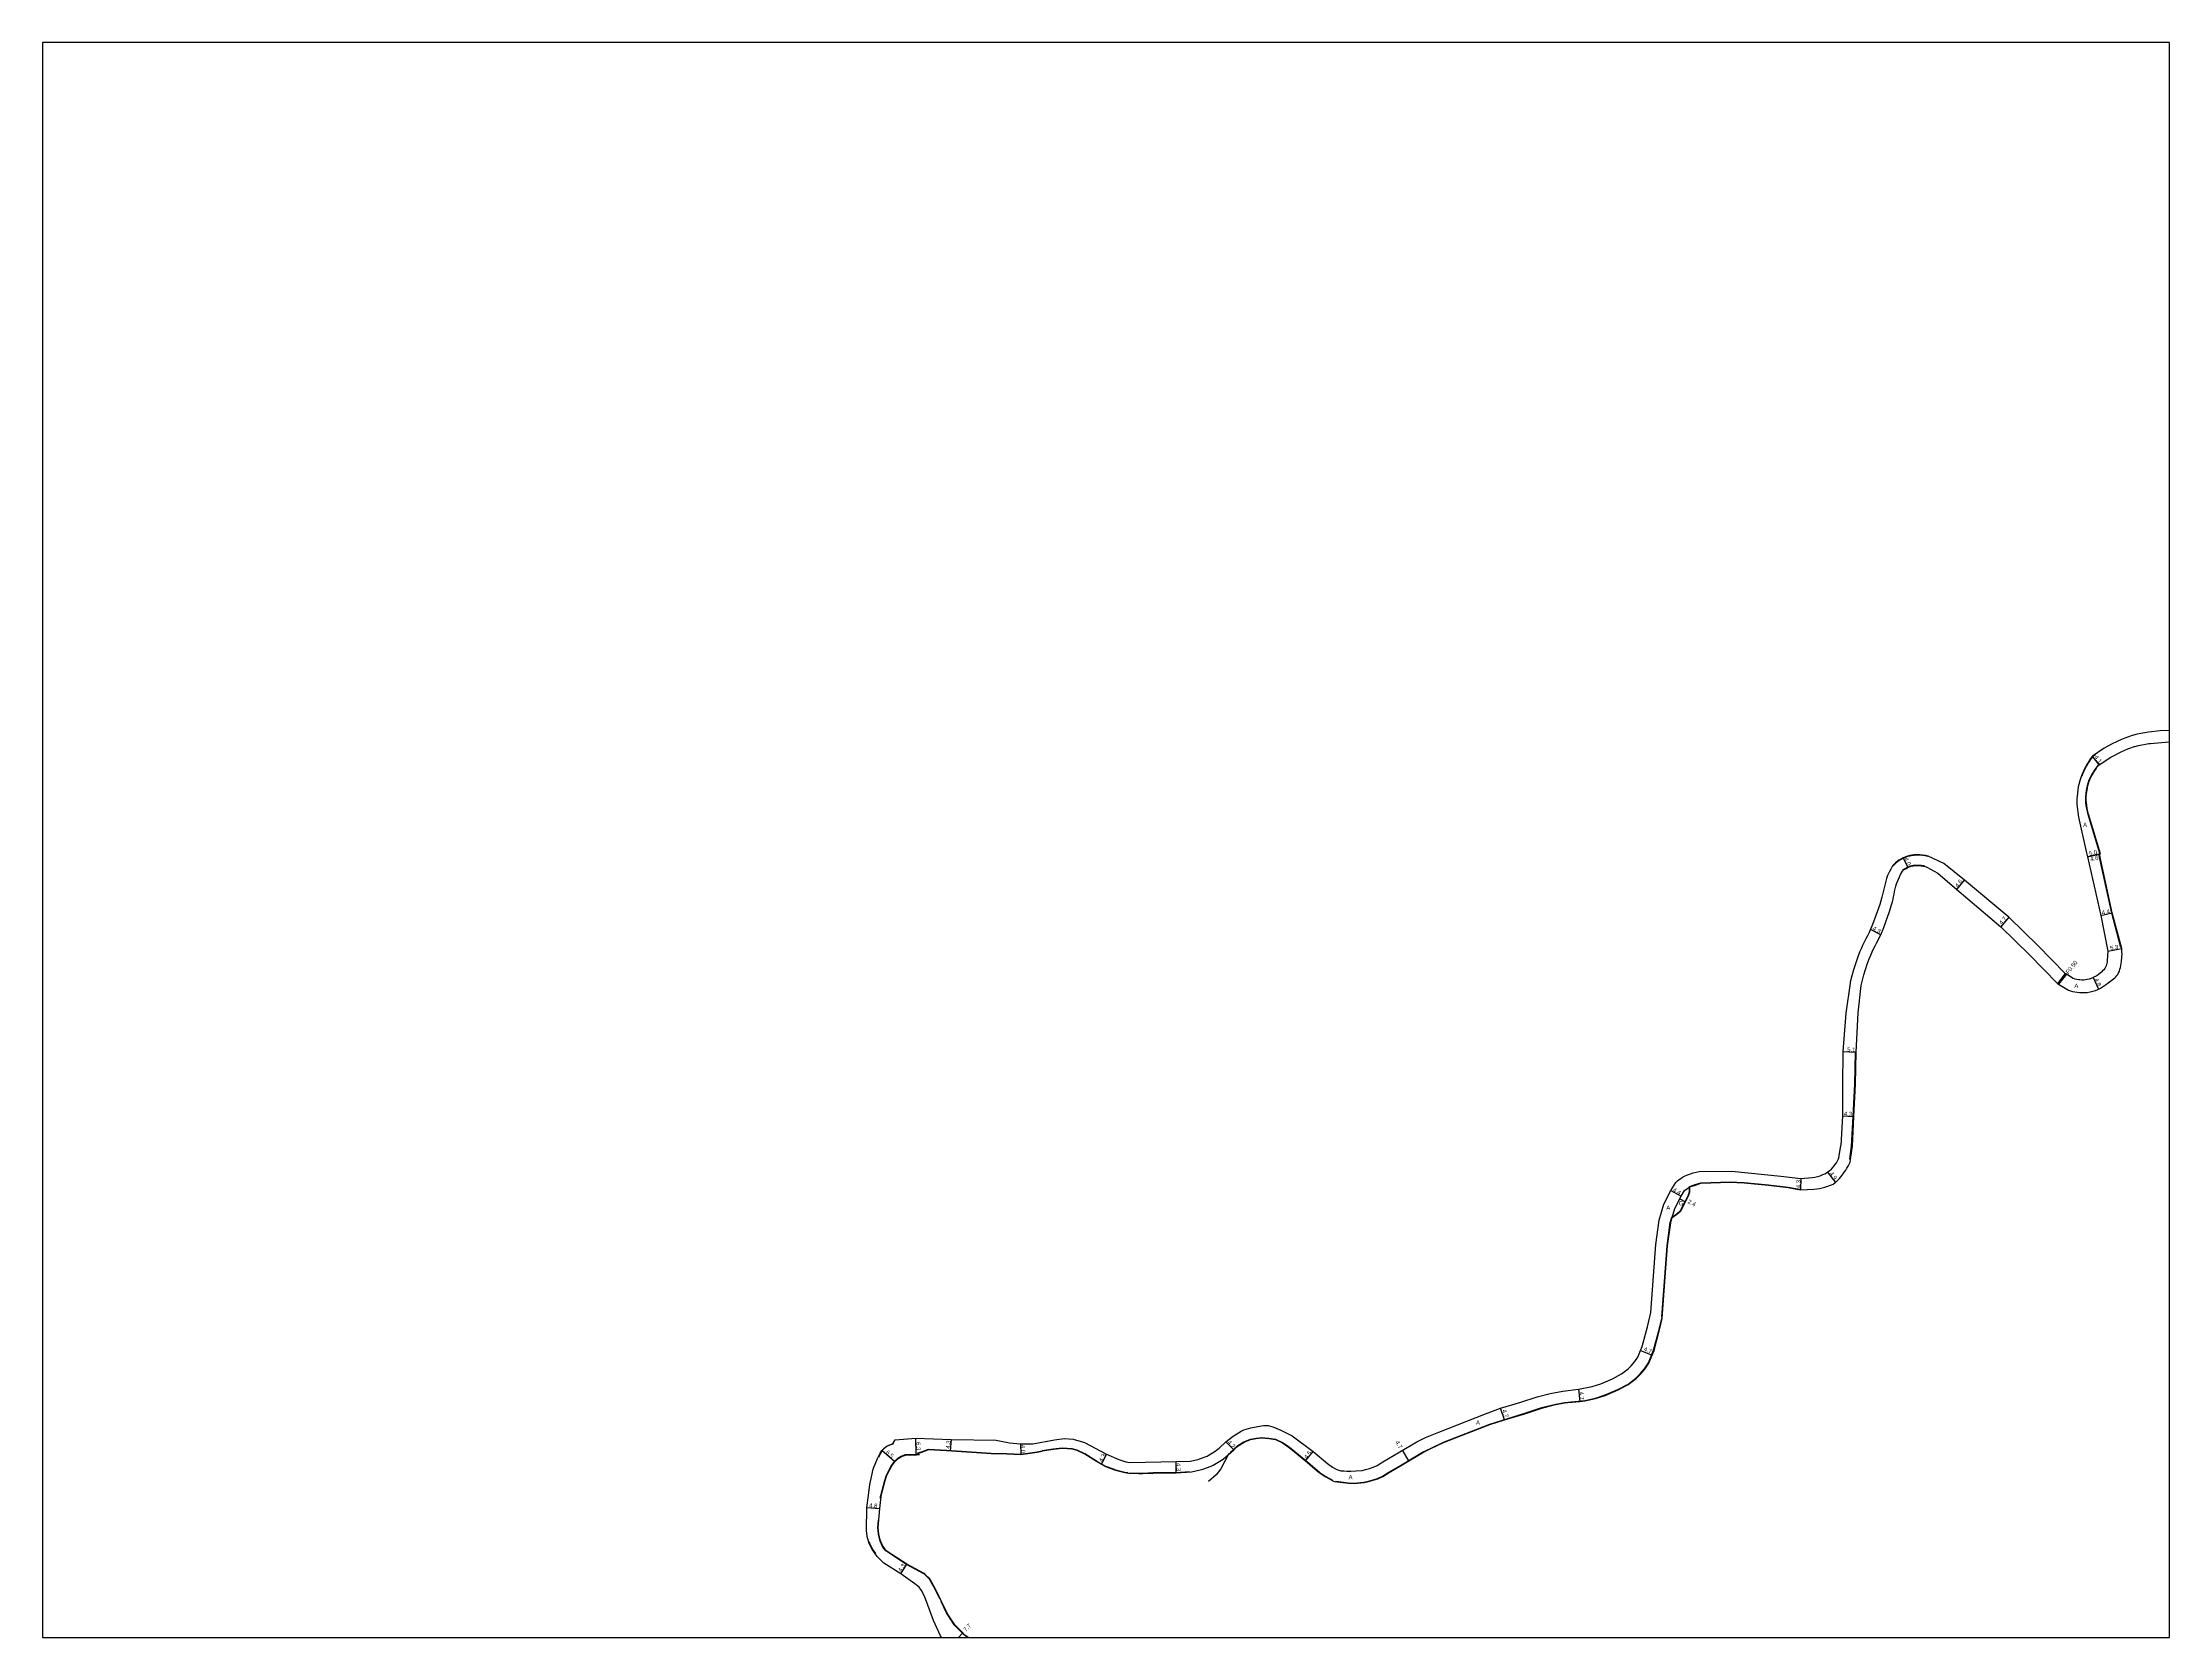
# Model space of a CAD drawing. Header units: metres. Extents: x -28000 to -23998, y -90000 to -87000.
# Drawn here: x -27200 to -26400, y -87600 to -87000 of the extents above; entities that cross this region are included whole.
import ezdxf

# ---------------------------------------------------------------- set-up
doc = ezdxf.new("R2010")
doc.units = ezdxf.units.M
doc.header["$LTSCALE"] = 2.5
for name, color, linetype in [('側溝・桝', 7, 'Continuous'), ('図郭', 7, 'Continuous'), ('幅員', 7, 'Continuous'), ('歩道・分離帯・安全施設', 7, 'Continuous'), ('舗装', 7, 'Continuous'), ('道路', 7, 'Continuous')]:
    doc.layers.add(name, color=color, linetype=linetype)
doc.styles.get("Standard").update_dxf_attribs({"font": ''})
doc.styles.get('Standard').set_extended_font_data('@MS PGothic')

msp = doc.modelspace()

# ---------------------------------------------------------------- linework, layer by layer
at = {"layer": '側溝・桝', "flags": 128}
for points in [[(-26439.17, -87350.22), (-26442.12, -87353.93)], [(-26438.74, -87350.48), (-26441.69, -87354.19)]]:
    msp.add_lwpolyline(points, dxfattribs=at)
at = {"layer": '図郭'}
msp.add_lwpolyline([(-27200, -87600), (-26400, -87600), (-26400, -87000), (-27200, -87000)], close=True, dxfattribs=at)
at = {"layer": '幅員', "flags": 128}
for points in [[(-26426.41, -87271.7), (-26428.96, -87268.48)], [(-26500.19, -87306.75), (-26498.45, -87310.35)], [(-26425.93, -87305.25), (-26430.81, -87306.34)], [(-26430.81, -87306.34), (-26426.37, -87305.35)], [(-26479.98, -87318.62), (-26477.05, -87315.08)], [(-26425.84, -87328.4), (-26421.54, -87327.45)], [(-26512.39, -87333.57), (-26508.61, -87335.63)], [(-26460.43, -87329.05), (-26463.46, -87332.64)], [(-26423.16, -87341.83), (-26417.95, -87340.84)], [(-26428.72, -87351.76), (-26426.72, -87356.13)], [(-26522.9, -87379.6), (-26517.85, -87379.82)], [(-26523.03, -87403.82), (-26518.73, -87404.02)], [(-26587.55, -87431.87), (-26583.72, -87434.04)], [(-26538.64, -87427.28), (-26538.76, -87431.58)], [(-26528.57, -87424.92), (-26525.65, -87428.85)], [(-26584.2, -87434.97), (-26582.06, -87436.06)], [(-26598.92, -87492.03), (-26594.62, -87493.81)], [(-26622.26, -87506.56), (-26621.83, -87511.19)], [(-26650.09, -87518.17), (-26651.67, -87513.8)], [(-26871.36, -87531.28), (-26871.58, -87524.98)], [(-26858.24, -87525.52), (-26858.62, -87529.8)], [(-26832.15, -87527.2), (-26832.02, -87531.2)], [(-26754.98, -87526.43), (-26751.97, -87529.36)], [(-26879.44, -87533.89), (-26884.33, -87529.61)], [(-26801.72, -87534.89), (-26799.76, -87531.05)], [(-26773.58, -87538.12), (-26773.67, -87533.82)], [(-26724.91, -87533.59), (-26722.07, -87530.09)], [(-26889.91, -87551.06), (-26885.13, -87551.49)], [(-26877.23, -87576), (-26874.93, -87572.37)], [(-26855.47, -87600), (-26853.9, -87598.31)]]:
    msp.add_lwpolyline(points, dxfattribs=at)
at = {"layer": '幅員'}
msp.add_lwpolyline([(-26686.08, -87533.56), (-26688.47, -87529.57)], dxfattribs=at)
at = {"layer": '歩道・分離帯・安全施設', "flags": 128}
for points in [[(-26427.86, -87267.92), (-26428.85, -87268.6), (-26429.56, -87269.49), (-26430.48, -87270.9), (-26430.95, -87271.69), (-26431.27, -87272.26), (-26431.54, -87272.8), (-26431.81, -87273.32), (-26432.18, -87274.14), (-26432.66, -87275.24), (-26432.97, -87275.99)], [(-26418.23, -87340.39), (-26421.69, -87327.49), (-26426.51, -87305.38), (-26426.55, -87305.23), (-26426.12, -87305.14), (-26426.14, -87305.07), (-26430.64, -87290.37), (-26430.88, -87289.28), (-26431.1, -87288.18), (-26431.28, -87287.08), (-26431.41, -87285.96), (-26431.45, -87285.27), (-26431.42, -87283.9), (-26431.32, -87282.53), (-26431.15, -87281.23), (-26431.01, -87280.37), (-26430.84, -87279.51), (-26430.63, -87278.67), (-26430.37, -87277.84), (-26430.33, -87277.75), (-26429.97, -87276.9), (-26429.55, -87276.08), (-26429.09, -87275.28), (-26428.6, -87274.49), (-26428.32, -87274.04), (-26427.97, -87273.49), (-26427.62, -87272.94), (-26427.25, -87272.42), (-26426.84, -87271.92), (-26426.52, -87271.59), (-26426.04, -87271.28)], [(-26490.84, -87306.23), (-26491.84, -87306.01), (-26492.87, -87305.85), (-26493.91, -87305.75), (-26494.95, -87305.72), (-26495.98, -87305.77), (-26496.83, -87305.86), (-26497.68, -87306.02), (-26498.51, -87306.24), (-26499.33, -87306.54), (-26500.13, -87306.89), (-26500.9, -87307.29), (-26500.99, -87307.34), (-26501.66, -87307.74), (-26502.3, -87308.19), (-26502.91, -87308.67), (-26503.47, -87309.21), (-26503.99, -87309.78), (-26504.04, -87309.85)], [(-26500.31, -87311.4), (-26500.1, -87311.16), (-26499.64, -87310.85), (-26499.13, -87310.54), (-26498.52, -87310.22), (-26497.96, -87309.98), (-26497.4, -87309.78), (-26496.85, -87309.62), (-26496.29, -87309.52), (-26495.7, -87309.46), (-26494.92, -87309.42), (-26494.13, -87309.45), (-26493.33, -87309.52), (-26492.53, -87309.65), (-26492.04, -87309.76)], [(-26520.27, -87420.11), (-26519.55, -87415.15), (-26519.03, -87404.01), (-26518.36, -87391.87), (-26518.15, -87379.94)], [(-26590.93, -87479.36), (-26589.86, -87464.49), (-26588.99, -87452.63), (-26587.76, -87443.93), (-26587.17, -87441.89), (-26585.36, -87440.7), (-26583.96, -87439.44), (-26582.19, -87435.98), (-26580.88, -87433.44), (-26580.57, -87432.34), (-26580.5, -87430.36), (-26578.38, -87429.65), (-26576.21, -87428.94), (-26565.13, -87428.54), (-26562.77, -87428.71), (-26559.93, -87428.84), (-26550.85, -87429.76), (-26543.39, -87430.64), (-26539.09, -87431.38)], [(-26706.62, -87541.92), (-26702.96, -87541.61), (-26701.28, -87541.23), (-26699.56, -87540.72), (-26697.87, -87540.14), (-26695.94, -87539.26), (-26693.61, -87537.85), (-26689.27, -87535.29), (-26680.95, -87530.32), (-26677.95, -87528.86), (-26673.07, -87526.57), (-26655.65, -87519.72), (-26642.51, -87515.68), (-26636.1, -87513.55), (-26631.49, -87512.3), (-26627.56, -87511.56), (-26619.92, -87510.86), (-26615.92, -87509.98), (-26612.27, -87508.78), (-26607.48, -87506.74), (-26603.62, -87504.66), (-26600.67, -87502.4), (-26599.12, -87500.87), (-26597.48, -87498.97), (-26595.98, -87496.7), (-26594.02, -87491.96), (-26591.96, -87484.2), (-26590.99, -87480.02)], [(-26879.91, -87527.01), (-26880.23, -87527.25), (-26881.27, -87527.65), (-26882.26, -87528.07), (-26883.4, -87528.89), (-26884.21, -87529.7), (-26884.78, -87530.72), (-26885.56, -87532.29)], [(-26753.32, -87530.42), (-26752.07, -87529.25), (-26750.41, -87527.73), (-26748.13, -87526.4), (-26745.64, -87525.36), (-26743.49, -87524.97), (-26741.34, -87524.75), (-26738.77, -87524.99), (-26736.25, -87525.39), (-26733.57, -87526.64), (-26731.85, -87527.75), (-26730.33, -87528.88)], [(-26884.68, -87546.63), (-26883.25, -87540.89), (-26882.72, -87539.32), (-26881.43, -87536.72), (-26880.71, -87535.35), (-26879.55, -87533.79), (-26878.26, -87532.6), (-26877.02, -87531.8), (-26875.4, -87531.22), (-26874.02, -87531.12), (-26872.04, -87531.2), (-26870.21, -87531.22)], [(-26870.82, -87530.6), (-26868.96, -87529.99), (-26866.78, -87529.16), (-26860, -87529.57), (-26848.66, -87530.26)], [(-26848.66, -87530.26), (-26843.22, -87530.7), (-26837.32, -87530.8), (-26832.03, -87531.05), (-26825.92, -87530.19), (-26824.06, -87529.8)], [(-26796.85, -87536.82), (-26800.05, -87535.66), (-26803.55, -87533.68), (-26807.95, -87530.92), (-26810.79, -87529.55), (-26812.78, -87529.05), (-26816.47, -87528.82), (-26819.82, -87529.12), (-26824.06, -87529.8)], [(-26753.85, -87530.8), (-26756.77, -87536.52), (-26758.58, -87538.83), (-26761.47, -87541.29)], [(-26730.33, -87528.88), (-26724.81, -87533.47), (-26719.73, -87537.8), (-26719.5, -87537.96)], [(-26796.85, -87536.82), (-26792.91, -87537.83), (-26791.78, -87538)], [(-26791.15, -87538.06), (-26787.68, -87538.2), (-26786.17, -87538.15), (-26782.29, -87537.99), (-26778.35, -87537.89), (-26773.59, -87537.97), (-26768.63, -87537.59)], [(-26719.04, -87538.28), (-26717.28, -87539.5), (-26714.81, -87540.82)], [(-26713.5, -87541.2), (-26708.78, -87541.82), (-26706.62, -87541.92)], [(-26884.85, -87547.75), (-26884.76, -87546.97), (-26884.68, -87546.63)], [(-26862.5, -87585.48), (-26864.16, -87582.09), (-26866.43, -87578.08), (-26868.07, -87576.39), (-26868.43, -87576.08), (-26868.5, -87576.02), (-26875.01, -87572.5), (-26882.81, -87567.47), (-26883.88, -87566.02), (-26884.16, -87565.53), (-26885.1, -87563.38), (-26885.12, -87563.33), (-26885.62, -87561.16), (-26885.82, -87558.59), (-26885.62, -87555.93)], [(-26889.12, -87563.99), (-26888.95, -87564.65), (-26887.72, -87566.99), (-26886.69, -87568.41)], [(-26852.14, -87600), (-26853.52, -87598.94), (-26854.01, -87598.41), (-26856.8, -87595.48), (-26857.2, -87594.98), (-26859.48, -87591.52), (-26859.94, -87590.71), (-26862.04, -87586.43)]]:
    msp.add_lwpolyline(points, dxfattribs=at)
at = {"layer": '舗装', "flags": 128}
msp.add_lwpolyline([(-26587.04, -87441.99), (-26586.08, -87438.64), (-26583.72, -87434.04), (-26582.37, -87431.88), (-26580.35, -87430.46)], dxfattribs=at)
at = {"layer": '道路', "flags": 128}
for points in [[(-26706.62, -87542.07), (-26702.94, -87541.76), (-26701.24, -87541.37), (-26699.51, -87540.86), (-26697.81, -87540.28), (-26695.87, -87539.39), (-26693.54, -87537.98), (-26689.19, -87535.42), (-26680.88, -87530.45), (-26677.82, -87528.96), (-26673, -87526.71), (-26655.6, -87519.87), (-26650.09, -87518.17), (-26642.46, -87515.83), (-26636.06, -87513.69), (-26631.46, -87512.45), (-26627.54, -87511.71), (-26621.83, -87511.19), (-26619.9, -87511.01), (-26615.88, -87510.12), (-26612.22, -87508.92), (-26607.41, -87506.87), (-26603.54, -87504.78), (-26600.57, -87502.52), (-26599.01, -87500.97), (-26597.36, -87499.06), (-26595.85, -87496.77), (-26594.62, -87493.81), (-26593.88, -87492.01), (-26591.81, -87484.23), (-26590.84, -87480.05), (-26590.82, -87479.87), (-26589.71, -87464.5), (-26588.84, -87452.65), (-26587.61, -87443.96), (-26587.04, -87441.99), (-26585.27, -87440.82), (-26583.84, -87439.53), (-26582.06, -87436.06), (-26580.73, -87433.49), (-26580.42, -87432.35), (-26580.35, -87430.46), (-26578.33, -87429.79), (-26576.21, -87429.09), (-26565.13, -87428.69), (-26562.78, -87428.86), (-26559.94, -87428.99), (-26550.86, -87429.91), (-26543.41, -87430.78), (-26538.76, -87431.58), (-26533.73, -87431.37), (-26532.69, -87431.25), (-26531.66, -87431.09), (-26530.64, -87430.89), (-26529.63, -87430.63), (-26529.25, -87430.52), (-26528.55, -87430.28), (-26527.86, -87430.03), (-26527.18, -87429.74), (-26526.52, -87429.41), (-26525.9, -87429.03), (-26525.65, -87428.85), (-26525.08, -87428.38), (-26524.55, -87427.86), (-26524.06, -87427.3), (-26523.59, -87426.71), (-26523.14, -87426.11), (-26522.73, -87425.54), (-26522.24, -87424.85), (-26521.75, -87424.15), (-26521.29, -87423.44), (-26520.85, -87422.7), (-26520.47, -87421.95), (-26520.15, -87421.17), (-26519.98, -87420.15), (-26519.26, -87415.18), (-26518.73, -87404.02), (-26518.06, -87391.88), (-26517.85, -87379.82), (-26517.07, -87364.98), (-26515.93, -87354.74), (-26515.47, -87352.71), (-26514.93, -87350.69), (-26514.33, -87348.7), (-26513.67, -87346.72), (-26512.96, -87344.76), (-26512.38, -87343.27), (-26511.88, -87342.12), (-26511.33, -87340.99), (-26510.75, -87339.87), (-26510.15, -87338.76), (-26509.57, -87337.65), (-26509.01, -87336.52), (-26508.61, -87335.63), (-26507.49, -87332.88), (-26506.44, -87330.09), (-26505.46, -87327.27), (-26504.55, -87324.44), (-26504.21, -87323.29), (-26503.96, -87322.32), (-26503.74, -87321.33), (-26503.55, -87320.34), (-26503.36, -87319.35), (-26503.16, -87318.37), (-26502.92, -87317.4), (-26502.62, -87316.46), (-26502.28, -87315.6), (-26501.91, -87314.74), (-26501.52, -87313.9), (-26501.14, -87313.03), (-26500.77, -87312.35), (-26500.41, -87311.78), (-26500.2, -87311.49), (-26500, -87311.27), (-26499.56, -87310.97), (-26499.06, -87310.67), (-26498.45, -87310.35), (-26497.91, -87310.12), (-26497.35, -87309.92), (-26496.82, -87309.77), (-26496.27, -87309.67), (-26495.69, -87309.61), (-26494.92, -87309.57), (-26494.14, -87309.6), (-26493.35, -87309.67), (-26492.56, -87309.79), (-26492.09, -87309.9), (-26491.31, -87310.26), (-26487.17, -87312.51), (-26479.98, -87318.62), (-26463.46, -87332.64), (-26452.74, -87343.11), (-26442.12, -87353.93), (-26441.69, -87354.19), (-26438.01, -87356.43), (-26437.23, -87356.72), (-26436.42, -87356.94), (-26435.6, -87357.12), (-26434.77, -87357.25), (-26433.89, -87357.35), (-26433, -87357.41), (-26432.11, -87357.43), (-26431.22, -87357.38), (-26430.9, -87357.34), (-26429.88, -87357.17), (-26428.87, -87356.92), (-26427.87, -87356.6), (-26426.91, -87356.21), (-26426.72, -87356.13), (-26425.93, -87355.72), (-26425.16, -87355.26), (-26424.42, -87354.76), (-26423.7, -87354.23), (-26423.02, -87353.72), (-26422.53, -87353.36), (-26422.03, -87353.01), (-26421.53, -87352.65), (-26421.05, -87352.28), (-26420.58, -87351.89), (-26420.15, -87351.47), (-26419.76, -87351.01), (-26419.47, -87350.6), (-26419.13, -87349.97), (-26418.85, -87349.3), (-26418.62, -87348.62), (-26418.44, -87347.91), (-26418.29, -87347.19), (-26418.17, -87346.46), (-26418.07, -87345.73), (-26417.98, -87345.01), (-26417.94, -87344.69), (-26417.89, -87343.8), (-26417.85, -87342.9), (-26417.86, -87342.01), (-26417.92, -87341.12), (-26417.95, -87340.84), (-26421.54, -87327.45), (-26426.37, -87305.35), (-26425.93, -87305.25), (-26430.49, -87290.33), (-26430.73, -87289.25), (-26430.95, -87288.15), (-26431.13, -87287.06), (-26431.26, -87285.95), (-26431.3, -87285.27), (-26431.27, -87283.91), (-26431.17, -87282.55), (-26431, -87281.25), (-26430.86, -87280.39), (-26430.69, -87279.53), (-26430.48, -87278.69), (-26430.21, -87277.86), (-26430.19, -87277.81), (-26429.83, -87276.96), (-26429.41, -87276.14), (-26428.95, -87275.33), (-26428.46, -87274.54), (-26428.19, -87274.12), (-26427.85, -87273.57), (-26427.5, -87273.03), (-26427.13, -87272.51), (-26426.72, -87272.01), (-26426.41, -87271.7), (-26422.1, -87268.9), (-26417.97, -87266.75), (-26416.83, -87266.23), (-26415.68, -87265.74), (-26414.51, -87265.28), (-26413.33, -87264.88), (-26412.98, -87264.78), (-26411.68, -87264.44), (-26410.38, -87264.17), (-26409.06, -87263.95), (-26407.74, -87263.75), (-26407.09, -87263.67), (-26403.05, -87263.36), (-26400, -87263.13)], [(-26400, -87258.79), (-26403.47, -87258.98), (-26407.9, -87259.49), (-26409.31, -87259.71), (-26410.71, -87259.95), (-26412.11, -87260.23), (-26413.49, -87260.57), (-26414.02, -87260.72), (-26415.4, -87261.17), (-26416.75, -87261.67), (-26418.09, -87262.23), (-26419.42, -87262.81), (-26419.88, -87263.02), (-26421.57, -87263.83), (-26423.22, -87264.71), (-26424.53, -87265.46), (-26428.96, -87268.48), (-26429.68, -87269.4), (-26430.61, -87270.82), (-26431.08, -87271.61), (-26431.41, -87272.19), (-26431.67, -87272.73), (-26431.94, -87273.26), (-26432.32, -87274.08), (-26432.79, -87275.18), (-26433.49, -87276.86), (-26434.3, -87279.94), (-26434.86, -87284.68), (-26434.84, -87286.7), (-26434.21, -87291.4), (-26431.27, -87304.3), (-26430.81, -87306.34), (-26425.84, -87328.4), (-26423.16, -87341.83)], [(-26460.43, -87329.05), (-26477.05, -87315.08), (-26484.86, -87308.85), (-26490.79, -87306.09), (-26491.81, -87305.86), (-26492.85, -87305.7), (-26493.9, -87305.6), (-26494.95, -87305.57), (-26495.99, -87305.62), (-26496.85, -87305.71), (-26497.71, -87305.87), (-26498.56, -87306.1), (-26499.39, -87306.4), (-26500.19, -87306.75), (-26500.97, -87307.15), (-26501.06, -87307.21), (-26501.74, -87307.61), (-26502.39, -87308.06), (-26503.01, -87308.56), (-26503.58, -87309.1), (-26504.1, -87309.69), (-26504.17, -87309.77), (-26504.85, -87310.92), (-26505.46, -87312.12), (-26506.01, -87313.35), (-26506.44, -87314.48), (-26508.13, -87321.5), (-26508.99, -87324.27), (-26509.9, -87327.03), (-26510.89, -87329.77), (-26511.94, -87332.47), (-26512.39, -87333.57), (-26512.94, -87334.81), (-26513.54, -87336.03), (-26514.16, -87337.24), (-26514.79, -87338.45), (-26515.41, -87339.66), (-26515.99, -87340.89), (-26516.53, -87342.14), (-26516.53, -87342.15), (-26517.37, -87344.36), (-26518.14, -87346.6), (-26518.85, -87348.86), (-26519.49, -87351.14), (-26520.05, -87353.44), (-26520.15, -87353.88), (-26521.7, -87365.12), (-26522.9, -87379.6), (-26522.95, -87392.36), (-26523.03, -87403.82), (-26523.55, -87414.97)], [(-26423.16, -87341.83), (-26423.37, -87345.24), (-26423.45, -87345.77), (-26423.54, -87346.3), (-26423.66, -87346.82), (-26423.82, -87347.33), (-26424.04, -87347.81), (-26424.36, -87348.32), (-26424.73, -87348.8), (-26425.15, -87349.25), (-26425.59, -87349.67), (-26426.05, -87350.07), (-26426.08, -87350.1), (-26426.81, -87350.67), (-26427.59, -87351.17), (-26428.4, -87351.61), (-26428.72, -87351.76), (-26429.45, -87352.07), (-26430.21, -87352.33), (-26430.98, -87352.53), (-26431.54, -87352.62), (-26432.25, -87352.68), (-26432.95, -87352.67), (-26433.66, -87352.62), (-26434.13, -87352.56), (-26434.79, -87352.45), (-26435.44, -87352.3), (-26436.07, -87352.09), (-26436.17, -87352.05), (-26438.74, -87350.48), (-26439.17, -87350.22), (-26449.41, -87339.78), (-26460.43, -87329.05)], [(-26889.34, -87546.63), (-26888.81, -87542.48), (-26888.64, -87541.31), (-26887.57, -87536.66), (-26887.46, -87536.3), (-26885.94, -87532.71), (-26884.91, -87530.65), (-26884.33, -87529.61), (-26883.5, -87528.77), (-26882.33, -87527.94), (-26881.32, -87527.51), (-26880.3, -87527.11), (-26880.03, -87526.91), (-26879.34, -87525.63), (-26871.58, -87524.98), (-26858.24, -87525.52), (-26841.27, -87525.74), (-26836.28, -87526.73), (-26832.15, -87527.2), (-26827.47, -87527.12), (-26819.33, -87525.6), (-26815.72, -87525.14), (-26812.38, -87525.44), (-26812.32, -87525.45), (-26808.43, -87526.53), (-26808.12, -87526.65), (-26799.76, -87531.05), (-26795.14, -87533.11), (-26792.6, -87533.95), (-26791.84, -87534.09), (-26791.03, -87534.19), (-26773.67, -87533.82), (-26768.4, -87533.7), (-26765.35, -87532.99), (-26764.77, -87532.81), (-26761.91, -87531.77), (-26761.56, -87531.6), (-26759, -87529.96), (-26757.42, -87528.8), (-26754.98, -87526.43), (-26752.72, -87524.67), (-26751.84, -87524.04), (-26749.15, -87522.39), (-26748.15, -87521.92), (-26745.53, -87521.11), (-26744.87, -87520.95), (-26742.95, -87520.61), (-26740.7, -87520.3), (-26738.96, -87520.3), (-26737.29, -87520.78), (-26734.28, -87522.03), (-26729.96, -87524.18), (-26722.07, -87530.09), (-26716.71, -87534.52), (-26714.85, -87535.98), (-26713.16, -87536.85), (-26711.63, -87537.26), (-26710.58, -87537.35), (-26709.44, -87537.42), (-26707.96, -87537.4), (-26705.86, -87537.34), (-26703.65, -87537.15), (-26702.42, -87536.87), (-26700.93, -87536.43), (-26699.54, -87535.96), (-26698.05, -87535.28), (-26695.92, -87533.98), (-26691.56, -87531.42), (-26683.09, -87526.36), (-26679.85, -87524.78), (-26674.86, -87522.8), (-26657.23, -87515.83), (-26651.67, -87513.8), (-26643.95, -87511.42), (-26637.82, -87509.49), (-26632.88, -87508.25), (-26628.21, -87507.36), (-26622.26, -87506.56), (-26617.1, -87505.63), (-26613.86, -87504.57), (-26609.43, -87502.68), (-26606.07, -87500.86), (-26603.63, -87499), (-26602.42, -87497.8), (-26601.07, -87496.24), (-26599.97, -87494.58), (-26598.92, -87492.03), (-26598.29, -87490.52), (-26596.33, -87483.11), (-26595.08, -87477.72), (-26594.09, -87464.08), (-26593.22, -87452.18), (-26591.92, -87443.04), (-26590.19, -87437.01), (-26587.55, -87431.87), (-26585.63, -87428.79), (-26585.06, -87428.24), (-26584.44, -87427.75), (-26583.79, -87427.3), (-26583.11, -87426.89), (-26582.41, -87426.52), (-26582.35, -87426.49), (-26581.29, -87426), (-26580.21, -87425.56), (-26579.1, -87425.2), (-26577.97, -87424.9), (-26576.94, -87424.7), (-26564.63, -87424.59), (-26546.18, -87426.47), (-26538.64, -87427.28), (-26534.4, -87427.01), (-26533.39, -87426.83), (-26532.38, -87426.59), (-26531.39, -87426.29), (-26531.12, -87426.19), (-26530.36, -87425.89), (-26529.62, -87425.54), (-26528.91, -87425.14), (-26528.57, -87424.92), (-26527.86, -87424.39), (-26527.18, -87423.81), (-26526.56, -87423.17), (-26526.19, -87422.74), (-26525.69, -87422.08), (-26525.22, -87421.39), (-26524.81, -87420.66), (-26524.46, -87419.91), (-26524.32, -87419.55), (-26523.55, -87414.97)], [(-26751.97, -87529.36), (-26750.32, -87527.85), (-26748.06, -87526.53), (-26745.59, -87525.5), (-26743.47, -87525.11), (-26741.34, -87524.9), (-26738.79, -87525.14), (-26736.3, -87525.54), (-26733.64, -87526.77), (-26731.93, -87527.87), (-26730.42, -87529)], [(-26884.52, -87546.63), (-26883.1, -87540.93), (-26882.58, -87539.38), (-26881.29, -87536.79), (-26880.58, -87535.43), (-26879.44, -87533.89), (-26878.17, -87532.72), (-26876.96, -87531.93), (-26875.37, -87531.37), (-26874.02, -87531.27), (-26872.54, -87531.3), (-26871.36, -87531.28), (-26870.78, -87530.74)], [(-26870.78, -87530.74), (-26868.91, -87530.13), (-26866.76, -87529.31), (-26860.01, -87529.72), (-26848.67, -87530.41)], [(-26848.67, -87530.41), (-26843.23, -87530.85), (-26837.33, -87530.95), (-26832.02, -87531.2), (-26825.89, -87530.34), (-26824.03, -87529.95)], [(-26796.9, -87536.96), (-26800.11, -87535.8), (-26803.63, -87533.81), (-26808.02, -87531.05), (-26810.84, -87529.69), (-26812.81, -87529.2), (-26816.47, -87528.97), (-26819.8, -87529.27), (-26824.03, -87529.95)], [(-26796.9, -87536.96), (-26792.94, -87537.98), (-26791.44, -87538.2), (-26787.68, -87538.35), (-26786.16, -87538.3), (-26782.28, -87538.14), (-26778.35, -87538.04), (-26773.58, -87538.12), (-26767.88, -87537.68), (-26764.56, -87536.94), (-26763.58, -87536.64), (-26760.45, -87535.52), (-26759.75, -87535.19), (-26755.96, -87532.88), (-26754.89, -87532.06), (-26751.97, -87529.36)], [(-26730.42, -87529), (-26724.91, -87533.59), (-26719.82, -87537.92), (-26717.36, -87539.63), (-26714.73, -87541.03), (-26714.06, -87541.28), (-26708.79, -87541.97), (-26706.62, -87542.07)], [(-26861.88, -87600), (-26862.23, -87599.41), (-26864.88, -87593.63), (-26868.26, -87584.47), (-26869.36, -87582.34), (-26870.26, -87581.09), (-26871.9, -87579.78), (-26877.23, -87576), (-26883.56, -87571.99), (-26885.7, -87569.92), (-26885.98, -87569.62), (-26886.1, -87569.48), (-26887.85, -87567.07), (-26889.08, -87564.71), (-26889.09, -87564.68), (-26889.79, -87562.01), (-26889.81, -87561.9), (-26890.03, -87559.74), (-26889.91, -87551.06), (-26889.34, -87546.63)], [(-26851.89, -87600), (-26853.42, -87598.83), (-26853.9, -87598.31), (-26856.69, -87595.38), (-26857.08, -87594.89), (-26859.35, -87591.44), (-26859.81, -87590.64), (-26864.02, -87582.02), (-26866.31, -87577.99), (-26867.97, -87576.28), (-26868.33, -87575.97), (-26868.42, -87575.9), (-26874.93, -87572.37), (-26882.71, -87567.36), (-26883.75, -87565.94), (-26884.02, -87565.46), (-26884.97, -87563.32), (-26884.98, -87563.29), (-26885.47, -87561.13), (-26885.67, -87558.59), (-26885.13, -87551.49), (-26884.62, -87547), (-26884.52, -87546.63)]]:
    msp.add_lwpolyline(points, dxfattribs=at)

# ---------------------------------------------------------------- texts
at = {"layer": '側溝・桝'}
msp.add_text('F0.50', height=1.6, rotation=51.53292, dxfattribs=at).set_placement((-26437.94, -87350.57))
at = {"layer": '幅員'}
for s, rotation, p in [('4.1', 310.45927, (-26428.41, -87268.95)), ('5.0', 12.68164, (-26430.05, -87305.9)), ('4.0', 295.81375, (-26499.93, -87307.07)), ('4.6', 12.68164, (-26429.59, -87308.05)), ('4.6', 50.40711, (-26479.61, -87318.02)), ('4.4', 12.36024, (-26425.28, -87328.17)), ('4.3', 331.339, (-26511.85, -87333.75)), ('4.7', 49.82693, (-26463.06, -87332)), ('5.3', 10.84765, (-26422.15, -87341.54)), ('4.8', 294.59278, (-26428.29, -87352.45)), ('5.1', 357.54905, (-26521.23, -87379.56)), ('4.3', 357.33006, (-26522.47, -87403.75)), ('4.4', 330.43089, (-26586.98, -87432.08)), ('4.3', 88.36561, (-26538.85, -87431.02)), ('4.9', 306.64624, (-26527.98, -87425.54)), ('2.4', 332.82547, (-26581.39, -87436.55)), ('4.7', 337.54183, (-26597.92, -87492.08)), ('4.7', 275.26572, (-26622, -87507.6)), ('4.7', 289.79265, (-26651.02, -87514.56)), ('6.3', 271.95363, (-26871.42, -87526.53)), ('4.3', 84.91916, (-26858.66, -87529.04)), ('4.0', 271.89066, (-26832.04, -87527.6)), ('4.2', 315.79456, (-26754.45, -87526.82)), ('4.7', 300.86436, (-26691.3, -87526.57)), ('6.5', 318.76976, (-26883.02, -87530.62)), ('4.3', 62.99628, (-26801.38, -87534.14)), ('4.3', 271.2276, (-26773.56, -87534.37)), ('4.5', 50.91542, (-26724.46, -87532.96)), ('4.8', 354.87062, (-26889.1, -87551.03)), ('4.3', 57.64671, (-26877.02, -87575.48)), ('7.7', 47.12229, (-26852.66, -87597.97))]:
    msp.add_text(s, height=1.6, rotation=rotation, dxfattribs=at).set_placement(p)
at = {"layer": '舗装'}
for s, p in [('A', (-26432.46, -87295.11)), ('A', (-26435.76, -87355.64)), ('A', (-26589.25, -87439.11)), ('G', (-26584.55, -87437.44)), ('A', (-26660.83, -87519.97)), ('A', (-26708.74, -87540.49))]:
    msp.add_text(s, height=1.6, dxfattribs=at).set_placement(p)

doc.saveas('drawing.dxf')
